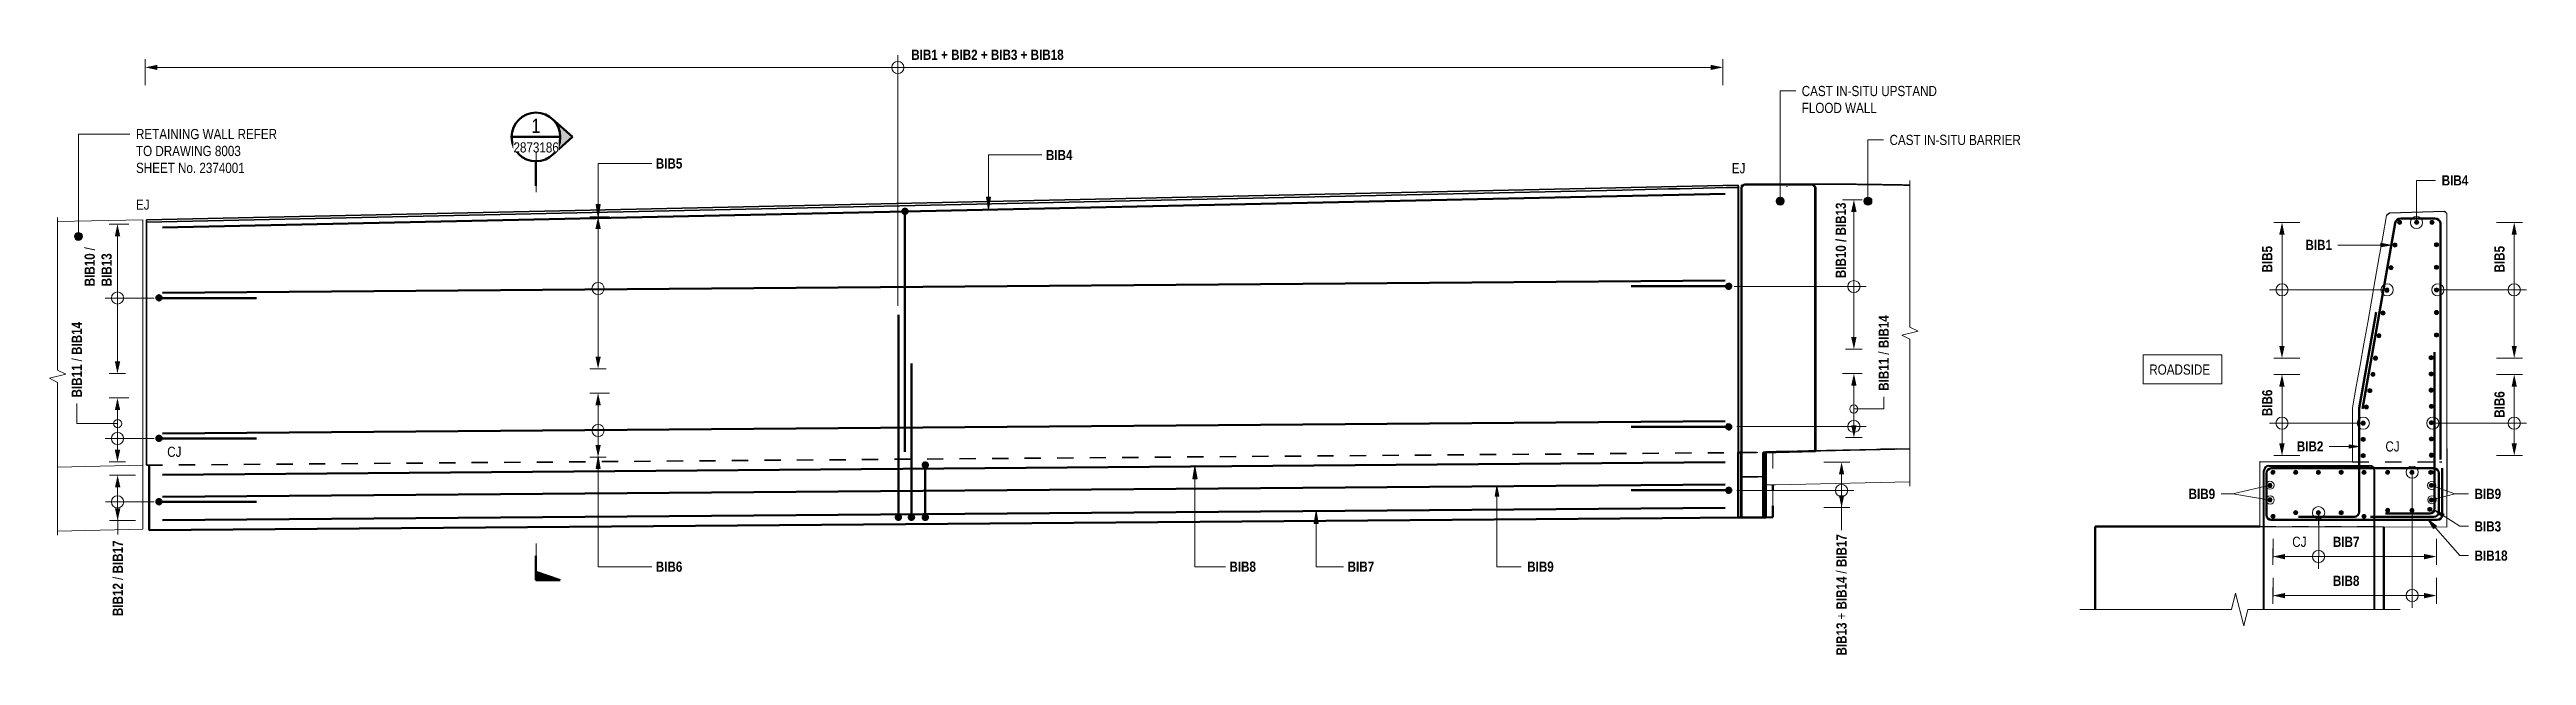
# Model space of a CAD drawing. Header units: metres. Extents: x 0 to 92, y 3 to 548.
# Drawn here: x 37.84 to 53.07, y 20.54 to 24.27 of the extents above.
import ezdxf

# ---------------------------------------------------------------- set-up
doc = ezdxf.new("R2010")
doc.units = ezdxf.units.M
for name, pattern in [('Dash - Tight', [0.0045, 0.003, -0.0015]), ('Dot_Section Line', [0.02, 0, -0.02]), ('JacobsDash', [0.0045, 0.003, -0.0015])]:
    doc.linetypes.add(name, pattern=pattern)
for name, color, linetype, lineweight in [('A-ANNO-NOTE', 7, 'Continuous', 9), ('A-DETL', 7, 'Continuous', 13), ('A-DETL-GENF', 7, 'Continuous', 9), ('A-FLOR', 7, 'Continuous', 50), ('A-FLOR-HDLN', 7, 'JacobsDash', 18), ('A-WALL', 7, 'Continuous', 50), ('G-ANNO-TEXT', 7, 'Continuous', 9), ('S-BEAM', 7, 'Continuous', 50), ('S-BEAM-HDLN', 7, 'JacobsDash', 18)]:
    doc.layers.add(name, color=color, linetype=linetype, lineweight=lineweight)
doc.layers.add('G-ANNO-SYMB', color=7, linetype='Continuous', lineweight=35, true_color=0x0080ff)
doc.styles.add('Arial Narrow_4', font='ARIALN.TTF', dxfattribs={"height": 0.0875})
doc.styles.add('Arial Narrow_5', font='ARIALN.TTF', dxfattribs={"height": 0.0625})
doc.styles.add('Arial Narrow_B_1', font='ARIALNB.TTF', dxfattribs={"height": 0.0625})

msp = doc.modelspace()

# ---------------------------------------------------------------- texts
at = {"layer": 'G-ANNO-TEXT', "insert": (38.229, 20.779), "char_height": 0.0625, "attachment_point": 1, "rotation": 90, "style": 'Arial Narrow_B_1', "bg_fill": 3, "box_fill_scale": 1, "bg_fill_color": 256, "bg_fill_true_color": 13158600, "bg_fill_transparency": 0}
msp.add_mtext('BIB12 ', dxfattribs=at)
at = {"layer": 'G-ANNO-TEXT', "insert": (48.827, 20.536), "char_height": 0.0625, "attachment_point": 1, "rotation": 90, "style": 'Arial Narrow_B_1', "bg_fill": 3, "box_fill_scale": 1, "bg_fill_color": 256, "bg_fill_transparency": 0}
msp.add_mtext('BIB13 ', dxfattribs=at)

# ---------------------------------------------------------------- blocks, each defined once
blk = doc.blocks.new('North_Wall - North_Wall-6845343-DRG-2873186 - BARRIER REINFORCEMENT ELEVATION _NE corner_')
at = {"layer": 'A-WALL', "color": 252, "true_color": 0x888888}
for p, q in [((-1136.018, 23.433), (-1136.033, 23.418)), ((-1136.033, 23.418), (-1136.033, 21.386)), ((-1135.596, 23.434), (-1136.018, 23.433)), ((-1136.013, 23.434), (-1136.018, 23.433)), ((-1135.74, 23.434), (-1136.013, 23.434)), ((-1135.581, 23.419), (-1135.596, 23.434)), ((-1135.596, 23.434), (-1135.594, 23.434)), ((-1135.581, 21.793), (-1135.581, 23.419)), ((-1135.579, 23.419), (-1135.581, 23.419)), ((-1135.901, 21.786), (-1135.581, 21.793)), ((-1135.901, 21.386), (-1135.901, 21.786)), ((-1135.896, 21.386), (-1135.896, 21.786)), ((-1135.579, 21.793), (-1135.581, 21.793)), ((-1136.033, 21.386), (-1135.901, 21.386)), ((-1135.896, 21.386), (-1135.901, 21.386))]:
    blk.add_line(p, q, dxfattribs=at)
at = {"layer": 'A-WALL', "color": 252, "true_color": 0x888888, "flags": 128}
for points in [[(-1135.594, 23.434), (-1135.667, 23.434), (-1135.74, 23.434)], [(-1135.594, 23.434), (-1135.587, 23.427), (-1135.579, 23.419)], [(-1135.579, 21.793), (-1135.579, 22.606), (-1135.579, 23.419)]]:
    blk.add_lwpolyline(points, dxfattribs=at)
blk = doc.blocks.new('T2DExtentArrowReinf2 - Extent-8055543-DRG-2873186 - BARRIER REINFORCEMENT ELEVATION _NE corner_')
at = {"layer": 'A-DETL-GENF'}
for p, q in [((-1142.994, 22.151), (-1143.064, 22.151)), ((-1143.064, 21.832), (-1143.064, 22.076)), ((-1143.074, 21.757), (-1143.014, 21.757))]:
    blk.add_line(p, q, dxfattribs=at)
blk = doc.blocks.new('T2DExtentArrowReinf2 - Extent-8055571-DRG-2873186 - BARRIER REINFORCEMENT ELEVATION _NE corner_')
at = {"layer": 'A-DETL-GENF'}
for p, q in [((-1145.848, 24.165), (-1145.848, 24.045)), ((-1145.773, 24.155), (-1136.223, 24.155)), ((-1141.221, 24.155), (-1141.221, 22.688)), ((-1136.148, 24.045), (-1136.148, 24.155))]:
    blk.add_line(p, q, dxfattribs=at)
blk = doc.blocks.new('BreakLine - BreakLine-8037886-DRG-2873186 - BARRIER REINFORCEMENT ELEVATION _NE corner_')
at = {"layer": 'A-DETL-GENF', "lineweight": 13}
for p, q in [((-1134.998, 23.434), (-1134.998, 22.557)), ((-1134.998, 22.482), (-1134.998, 21.604))]:
    blk.add_line(p, q, dxfattribs=at)
blk = doc.blocks.new('T2DExtentArrowReinf2 - Extent-8055553-DRG-2873186 - BARRIER REINFORCEMENT ELEVATION _NE corner_')
at = {"layer": 'A-DETL-GENF'}
for p, q in [((-1145.908, 21.646), (-1146.018, 21.646)), ((-1146.018, 21.441), (-1146.018, 21.571)), ((-1146.018, 21.482), (-1145.793, 21.482)), ((-1146.028, 21.366), (-1145.908, 21.366))]:
    blk.add_line(p, q, dxfattribs=at)
blk = doc.blocks.new('T2DExtentArrowReinf2 - Extent-8055565-DRG-2873186 - BARRIER REINFORCEMENT ELEVATION _NE corner_')
at = {"layer": 'A-DETL-GENF'}
for p, q in [((-1135.528, 21.726), (-1135.418, 21.726)), ((-1135.418, 21.521), (-1135.418, 21.651)), ((-1135.418, 21.552), (-1136.063, 21.552)), ((-1135.408, 21.446), (-1135.528, 21.446))]:
    blk.add_line(p, q, dxfattribs=at)
blk = doc.blocks.new('T2DExtentArrowReinf2 - Extent-8055577-DRG-2873186 - BARRIER REINFORCEMENT ELEVATION _NE corner_')
at = {"layer": 'A-DETL-GENF'}
for p, q in [((-1142.994, 23.236), (-1143.064, 23.236)), ((-1143.064, 22.376), (-1143.064, 23.161)), ((-1143.074, 22.301), (-1143.014, 22.301))]:
    blk.add_line(p, q, dxfattribs=at)
blk = doc.blocks.new('T2DExtentArrowReinf2 - Extent-8055557-DRG-2873186 - BARRIER REINFORCEMENT ELEVATION _NE corner_')
at = {"layer": 'A-DETL-GENF'}
for p, q in [((-1145.949, 22.121), (-1146.019, 22.121)), ((-1146.019, 21.802), (-1146.019, 22.046)), ((-1146.019, 21.872), (-1145.794, 21.872)), ((-1146.029, 21.727), (-1145.969, 21.727))]:
    blk.add_line(p, q, dxfattribs=at)
blk = doc.blocks.new('T2DExtentArrowReinf2 - Extent-8055556-DRG-2873186 - BARRIER REINFORCEMENT ELEVATION _NE corner_')
at = {"layer": 'A-DETL-GENF'}
for p, q in [((-1145.949, 23.191), (-1146.019, 23.191)), ((-1146.019, 22.346), (-1146.019, 23.116)), ((-1146.019, 22.736), (-1145.793, 22.736)), ((-1146.029, 22.271), (-1145.969, 22.271))]:
    blk.add_line(p, q, dxfattribs=at)
blk = doc.blocks.new('T2DExtentArrowReinf2 - Extent-8055569-DRG-2873186 - BARRIER REINFORCEMENT ELEVATION _NE corner_')
at = {"layer": 'A-DETL-GENF'}
for p, q in [((-1135.413, 22.271), (-1135.343, 22.271)), ((-1135.343, 21.952), (-1135.343, 22.196)), ((-1135.358, 21.946), (-1136.063, 21.946)), ((-1135.333, 21.877), (-1135.393, 21.877))]:
    blk.add_line(p, q, dxfattribs=at)
blk = doc.blocks.new('T2DExtentArrowReinf2 - Extent-8055568-DRG-2873186 - BARRIER REINFORCEMENT ELEVATION _NE corner_')
at = {"layer": 'A-DETL-GENF'}
for p, q in [((-1135.413, 23.341), (-1135.343, 23.341)), ((-1135.343, 22.496), (-1135.343, 23.266)), ((-1135.343, 22.806), (-1136.078, 22.806)), ((-1135.333, 22.421), (-1135.393, 22.421))]:
    blk.add_line(p, q, dxfattribs=at)
blk = doc.blocks.new('BreakLine - BreakLine-8055961-DRG-2873186 - BARRIER REINFORCEMENT ELEVATION _NE corner_')
at = {"layer": 'A-DETL-GENF', "lineweight": 13}
for p, q in [((-1146.387, 22.292), (-1146.387, 23.206)), ((-1146.387, 21.302), (-1146.387, 22.217))]:
    blk.add_line(p, q, dxfattribs=at)
blk = doc.blocks.new('Repeating Detail - N32-7932625-DRG-2873186 - BARRIER REINFORCEMENT ELEVATION _NE corner_')
at = {"layer": 'A-DETL-GENF'}
blk.add_hatch(color=256, dxfattribs=at).paths.add_polyline_path([(-1141.176, 23.253), (-1141.172, 23.253), (-1141.168, 23.255), (-1141.165, 23.258), (-1141.163, 23.262), (-1141.161, 23.266), (-1141.161, 23.27), (-1141.162, 23.274), (-1141.164, 23.278), (-1141.167, 23.281), (-1141.17, 23.283), (-1141.174, 23.284), (-1141.178, 23.285), (-1141.182, 23.284), (-1141.186, 23.282), (-1141.189, 23.279), (-1141.192, 23.276), (-1141.193, 23.272), (-1141.193, 23.268), (-1141.192, 23.263), (-1141.19, 23.26), (-1141.188, 23.257), (-1141.184, 23.254), (-1141.18, 23.253)])
at = {"layer": 'A-DETL-GENF', "lineweight": 50}
for start, end in [(78.8732, 258.8732), (258.8732, 78.8732)]:
    blk.add_arc((-1141.177, 23.269), 0.016, start, end, dxfattribs=at)
blk = doc.blocks.new('03_SFR_ACS_Abutment_BR08_Retaining wall CS - ABUTMENT EAST_BR8_1-7988247-DRG-2873186 - SECTION 1')
at = {"layer": 'S-BEAM', "lineweight": 9, "true_color": 0xe1e1e1}
blk.add_hatch(color=254, dxfattribs=at).paths.add_polyline_path([(-545.017, 21.328), (-545.017, 21.329), (-546.029, 21.329), (-546.029, 21.328), (-545.047, 21.328)])
at = {"layer": 'A-DETL', "color": 7, "lineweight": 9, "true_color": 0xffffff}
blk.add_line((-544.254, 21.328), (-546.029, 21.328), dxfattribs=at)
at = {"layer": 'S-BEAM', "color": 252, "true_color": 0x888888}
for p, q in [((-546.029, 21.329), (-545.017, 21.329)), ((-546.029, 21.329), (-546.029, 21.328)), ((-546.029, 21.328), (-546.029, 20.819)), ((-544.254, 20.819), (-544.254, 21.328))]:
    blk.add_line(p, q, dxfattribs=at)
blk = doc.blocks.new('B_Det_Reinf_Bar Section_2D - Reo Dot_Scale 25_Section-1703103-DRG-2873186 - SECTION 1')
at = {"layer": 'A-DETL-GENF'}
blk.add_hatch(color=256, dxfattribs=at).paths.add_polyline_path([(-543.958, 23.189), (-543.954, 23.189), (-543.951, 23.19), (-543.949, 23.192), (-543.947, 23.195), (-543.946, 23.198), (-543.945, 23.201), (-543.946, 23.204), (-543.947, 23.207), (-543.949, 23.21), (-543.951, 23.212), (-543.954, 23.213), (-543.958, 23.214), (-543.961, 23.213), (-543.964, 23.212), (-543.967, 23.21), (-543.969, 23.207), (-543.97, 23.204), (-543.97, 23.201), (-543.97, 23.198), (-543.969, 23.195), (-543.967, 23.192), (-543.964, 23.19), (-543.961, 23.189)])
for start, end in [(360, 180), (180, 360)]:
    blk.add_arc((-543.958, 23.201), 0.0125, start, end, dxfattribs=at)
blk = doc.blocks.new('B_Det_Reinf_Bar Section_2D - Reo Dot_Scale 25_Section-V2-DRG-2873186 - SECTION 1')
at = {"layer": 'A-DETL-GENF'}
blk.add_hatch(color=256, dxfattribs=at).paths.add_polyline_path([(-544.341, 22.154), (-544.337, 22.154), (-544.334, 22.155), (-544.332, 22.157), (-544.33, 22.16), (-544.328, 22.163), (-544.328, 22.166), (-544.328, 22.169), (-544.33, 22.172), (-544.332, 22.175), (-544.334, 22.177), (-544.337, 22.178), (-544.341, 22.179), (-544.344, 22.178), (-544.347, 22.177), (-544.349, 22.175), (-544.351, 22.172), (-544.353, 22.169), (-544.353, 22.166), (-544.353, 22.163), (-544.351, 22.16), (-544.349, 22.157), (-544.347, 22.155), (-544.344, 22.154)])
for start, end in [(360, 180), (180, 360)]:
    blk.add_arc((-544.341, 22.166), 0.0125, start, end, dxfattribs=at)
blk = doc.blocks.new('B_Det_Reinf_Bar Section_2D - Reo Dot_Scale 25_Section-V3-DRG-2873186 - SECTION 1')
at = {"layer": 'A-DETL-GENF'}
blk.add_hatch(color=256, dxfattribs=at).paths.add_polyline_path([(-544.306, 22.354), (-544.303, 22.354), (-544.3, 22.355), (-544.298, 22.357), (-544.296, 22.36), (-544.294, 22.363), (-544.294, 22.367), (-544.294, 22.369), (-544.296, 22.372), (-544.298, 22.375), (-544.3, 22.377), (-544.303, 22.378), (-544.306, 22.379), (-544.31, 22.378), (-544.313, 22.377), (-544.315, 22.375), (-544.317, 22.372), (-544.319, 22.369), (-544.319, 22.366), (-544.319, 22.363), (-544.317, 22.36), (-544.315, 22.357), (-544.313, 22.355), (-544.31, 22.354)])
for start, end in [(360, 180), (180, 360)]:
    blk.add_arc((-544.306, 22.366), 0.0125, start, end, dxfattribs=at)
blk = doc.blocks.new('B_Det_Reinf_Bar Section_2D - Reo Dot_Scale 25_Section-V4-DRG-2873186 - SECTION 1')
at = {"layer": 'A-DETL-GENF'}
blk.add_hatch(color=256, dxfattribs=at).paths.add_polyline_path([(-544.322, 22.254), (-544.318, 22.254), (-544.315, 22.255), (-544.313, 22.257), (-544.311, 22.26), (-544.309, 22.263), (-544.309, 22.266), (-544.309, 22.269), (-544.311, 22.272), (-544.313, 22.275), (-544.315, 22.277), (-544.318, 22.278), (-544.322, 22.279), (-544.325, 22.278), (-544.328, 22.277), (-544.33, 22.275), (-544.332, 22.272), (-544.334, 22.269), (-544.334, 22.266), (-544.334, 22.263), (-544.332, 22.26), (-544.33, 22.257), (-544.328, 22.255), (-544.325, 22.254)])
for start, end in [(360, 180), (180, 360)]:
    blk.add_arc((-544.322, 22.266), 0.0125, start, end, dxfattribs=at)
blk = doc.blocks.new('T2DExtentArrowReinf2 - Extent-9384231-DRG-2873186 - SECTION 1')
at = {"layer": 'A-DETL-GENF'}
for p, q in [((-544.655, 21.145), (-544.655, 21.415)), ((-544.936, 21.135), (-544.936, 21.255)), ((-543.931, 21.255), (-543.931, 21.145)), ((-544.861, 21.145), (-544.006, 21.145))]:
    blk.add_line(p, q, dxfattribs=at)
blk = doc.blocks.new('T2DExtentArrowReinf2 - Extent-8056051-DRG-2873186 - SECTION 1')
at = {"layer": 'A-DETL-GENF'}
for p, q in [((-544.08, 20.905), (-544.08, 21.664)), ((-544.936, 20.895), (-544.936, 21.015)), ((-544.861, 20.905), (-544.006, 20.905)), ((-543.931, 21.015), (-543.931, 20.905))]:
    blk.add_line(p, q, dxfattribs=at)
blk = doc.blocks.new('T2DExtentArrowReinf2 - Extent-8792672-DRG-2873186 - SECTION 1')
at = {"layer": 'A-DETL-GENF'}
for p, q in [((-544.891, 23.201), (-544.771, 23.201)), ((-544.881, 23.126), (-544.881, 22.441)), ((-544.881, 22.786), (-544.235, 22.786)), ((-544.771, 22.366), (-544.881, 22.366))]:
    blk.add_line(p, q, dxfattribs=at)
blk = doc.blocks.new('T2DExtentArrowReinf2 - Extent-8792661-DRG-2873186 - SECTION 1')
at = {"layer": 'A-DETL-GENF'}
for p, q in [((-544.891, 22.266), (-544.771, 22.266)), ((-544.881, 22.191), (-544.881, 21.841)), ((-544.881, 21.966), (-544.381, 21.966)), ((-544.771, 21.766), (-544.881, 21.766))]:
    blk.add_line(p, q, dxfattribs=at)
blk = doc.blocks.new('T2DExtentArrowReinf2 - Extent-9384672-DRG-2873186 - SECTION 1')
at = {"layer": 'A-DETL-GENF'}
for p, q in [((-543.443, 23.201), (-543.563, 23.201)), ((-543.453, 23.126), (-543.453, 22.441)), ((-543.453, 22.786), (-543.923, 22.786)), ((-543.563, 22.366), (-543.453, 22.366))]:
    blk.add_line(p, q, dxfattribs=at)
blk = doc.blocks.new('T2DExtentArrowReinf2 - Extent-8792663-DRG-2873186 - SECTION 1')
at = {"layer": 'A-DETL-GENF'}
for p, q in [((-543.443, 22.266), (-543.563, 22.266)), ((-543.453, 22.191), (-543.453, 21.841)), ((-543.453, 21.966), (-543.95, 21.966)), ((-543.563, 21.766), (-543.453, 21.766))]:
    blk.add_line(p, q, dxfattribs=at)
blk = doc.blocks.new('CS_DET_BreakLine_ViewScale - CS_Std BreakLine-8056199-DRG-2873186 - SECTION 1')
at = {"layer": 'A-DETL-GENF'}
for p, q in [((-545.166, 20.919), (-545.191, 20.819)), ((-545.116, 20.719), (-545.166, 20.919)), ((-545.191, 20.819), (-546.125, 20.819)), ((-545.091, 20.819), (-545.116, 20.719)), ((-544.154, 20.819), (-545.091, 20.819))]:
    blk.add_line(p, q, dxfattribs=at)
blk = doc.blocks.new('Section - sectionTail-4870194-DRG-2873186 - BARRIER REINFORCEMENT ELEVATION _NE corner_')
at = {"layer": 'G-ANNO-SYMB', "lineweight": 9}
blk.add_hatch(color=7, dxfattribs=at).paths.add_polyline_path([(-1143.296, 21), (-1143.446, 21.05), (-1143.446, 21)])
at = {"layer": 'G-ANNO-SYMB', "color": 7, "lineweight": 50}
for p, q in [((-1143.446, 21), (-1143.446, 21.15)), ((-1143.446, 21), (-1143.446, 21.05)), ((-1143.446, 21.05), (-1143.296, 21)), ((-1143.296, 21), (-1143.446, 21))]:
    blk.add_line(p, q, dxfattribs=at)
blk = doc.blocks.new('Section - SectionHead-4898858-DRG-2873186 - BARRIER REINFORCEMENT ELEVATION _NE corner_')
at = {"layer": 'G-ANNO-SYMB', "lineweight": 9}
h = blk.add_hatch(color=7, dxfattribs=at)
edge = h.paths.add_edge_path()
edge.add_line((-1143.221, 23.727), (-1143.346, 23.615))
edge.add_arc((-1143.446, 23.727), 0.15, 311.8277, 408.1723)
edge.add_line((-1143.346, 23.839), (-1143.221, 23.727))
at = {"layer": 'G-ANNO-SYMB', "color": 7, "lineweight": 50}
for p, q in [((-1143.221, 23.727), (-1143.346, 23.839)), ((-1143.346, 23.615), (-1143.221, 23.727)), ((-1143.446, 23.577), (-1143.446, 23.427))]:
    blk.add_line(p, q, dxfattribs=at)
for start, end in [(90, 270), (270, 90)]:
    blk.add_arc((-1143.446, 23.727), 0.15, start, end, dxfattribs=at)

# ---------------------------------------------------------------- hatches: boundary and pattern name
at = {"layer": 'A-ANNO-NOTE'}
for points in [[(38.504, 24.139), (38.504, 24.171), (38.429, 24.155)], [(48.054, 24.139), (48.129, 24.155), (48.054, 24.171)], [(48.951, 23.266), (48.935, 23.341), (48.918, 23.266)], [(38.275, 23.116), (38.258, 23.191), (38.242, 23.116)], [(41.23, 23.161), (41.213, 23.236), (41.197, 23.161)], [(51.583, 23.126), (51.567, 23.201), (51.55, 23.126)], [(52.979, 23.126), (53.011, 23.126), (52.995, 23.201)], [(48.935, 22.421), (48.951, 22.496), (48.918, 22.496)], [(51.567, 22.366), (51.583, 22.441), (51.55, 22.441)], [(52.995, 22.366), (53.011, 22.441), (52.979, 22.441)], [(38.258, 22.271), (38.275, 22.346), (38.242, 22.346)], [(41.213, 22.301), (41.23, 22.376), (41.197, 22.376)], [(48.951, 22.196), (48.935, 22.271), (48.918, 22.196)], [(51.583, 22.191), (51.567, 22.266), (51.55, 22.191)], [(52.979, 22.191), (53.011, 22.191), (52.995, 22.266)], [(38.275, 22.046), (38.258, 22.121), (38.242, 22.046)], [(41.23, 22.076), (41.213, 22.151), (41.197, 22.076)], [(48.935, 21.877), (48.951, 21.952), (48.918, 21.952)], [(38.258, 21.727), (38.275, 21.802), (38.242, 21.802)], [(41.213, 21.757), (41.23, 21.832), (41.197, 21.832)], [(51.567, 21.766), (51.583, 21.841), (51.55, 21.841)], [(52.995, 21.766), (53.011, 21.841), (52.979, 21.841)], [(38.276, 21.571), (38.259, 21.646), (38.243, 21.571)], [(48.875, 21.651), (48.859, 21.726), (48.843, 21.651)], [(48.859, 21.446), (48.875, 21.521), (48.843, 21.521)], [(38.259, 21.366), (38.276, 21.441), (38.243, 21.441)], [(51.586, 21.128), (51.586, 21.161), (51.511, 21.145)], [(52.441, 21.128), (52.516, 21.145), (52.441, 21.161)], [(51.586, 20.888), (51.586, 20.921), (51.511, 20.905)], [(52.441, 20.888), (52.516, 20.905), (52.441, 20.921)]]:
    msp.add_hatch(color=256, dxfattribs=at).paths.add_polyline_path(points)
at = {"layer": 'G-ANNO-TEXT'}
for points in [[(41.214, 23.236), (41.227, 23.311), (41.202, 23.311)], [(43.614, 23.281), (43.626, 23.356), (43.601, 23.356)], [(52.238, 23.062), (52.175, 23.073), (52.175, 23.051)], [(52.042, 21.822), (51.98, 21.833), (51.98, 21.811)], [(41.214, 21.761), (41.202, 21.686), (41.227, 21.686)], [(44.883, 21.699), (44.87, 21.624), (44.896, 21.624)], [(46.74, 21.578), (46.729, 21.516), (46.751, 21.516)], [(45.628, 21.424), (45.616, 21.349), (45.641, 21.349)], [(52.466, 21.372), (52.499, 21.318), (52.516, 21.332)], [(52.506, 21.431), (52.553, 21.387), (52.565, 21.406)]]:
    msp.add_hatch(color=256, dxfattribs=at).paths.add_polyline_path(points)
h = msp.add_hatch(color=256, dxfattribs=at)
edge = h.paths.add_edge_path()
edge.add_arc((48.481, 23.332), 0.025, 0, 360)
h = msp.add_hatch(color=256, dxfattribs=at)
edge = h.paths.add_edge_path()
edge.add_arc((49.021, 23.332), 0.025, 0, 360)
h = msp.add_hatch(color=256, dxfattribs=at)
edge = h.paths.add_edge_path()
edge.add_arc((38.018, 23.115), 0.025, 0, 360)

# ---------------------------------------------------------------- linework, layer by layer
at = {"layer": 'A-ANNO-NOTE'}
for p, q in [((43.056, 24.155), (43.056, 24.23)), ((38.429, 24.205), (38.429, 24.105)), ((38.504, 24.155), (38.529, 24.155)), ((48.054, 24.155), (48.029, 24.155)), ((48.129, 24.105), (48.129, 24.205)), ((48.885, 23.341), (48.985, 23.341)), ((38.308, 23.191), (38.208, 23.191)), ((41.263, 23.236), (41.163, 23.236)), ((41.213, 23.161), (41.213, 23.136)), ((48.935, 23.266), (48.935, 23.241)), ((51.517, 23.201), (51.617, 23.201)), ((53.045, 23.201), (52.945, 23.201)), ((38.258, 23.116), (38.258, 23.091)), ((51.567, 23.126), (51.567, 23.101)), ((52.995, 23.126), (52.995, 23.101)), ((38.258, 22.736), (38.183, 22.736)), ((48.935, 22.806), (49.01, 22.806)), ((51.566, 22.786), (51.491, 22.786)), ((52.213, 22.786), (52.138, 22.786)), ((52.525, 22.786), (52.6, 22.786)), ((52.995, 22.786), (53.07, 22.786)), ((41.213, 22.376), (41.213, 22.401)), ((48.985, 22.421), (48.885, 22.421)), ((48.935, 22.496), (48.935, 22.521)), ((51.567, 22.441), (51.567, 22.466)), ((52.995, 22.441), (52.995, 22.466)), ((38.208, 22.271), (38.308, 22.271)), ((38.258, 22.346), (38.258, 22.371)), ((41.163, 22.301), (41.263, 22.301)), ((48.885, 22.271), (48.985, 22.271)), ((51.617, 22.366), (51.517, 22.366)), ((51.517, 22.266), (51.617, 22.266)), ((52.945, 22.366), (53.045, 22.366)), ((53.045, 22.266), (52.945, 22.266)), ((38.308, 22.121), (38.208, 22.121)), ((41.263, 22.151), (41.163, 22.151)), ((48.935, 22.196), (48.935, 22.171)), ((51.567, 22.191), (51.567, 22.166)), ((52.995, 22.191), (52.995, 22.166)), ((38.258, 22.046), (38.258, 22.021)), ((41.213, 22.076), (41.213, 22.051)), ((48.935, 21.952), (48.935, 21.977)), ((48.935, 21.946), (49.01, 21.946)), ((51.566, 21.966), (51.491, 21.966)), ((52.066, 21.966), (51.991, 21.966)), ((52.497, 21.966), (52.569, 21.966)), ((52.995, 21.966), (53.07, 21.966)), ((38.258, 21.872), (38.183, 21.872)), ((38.258, 21.802), (38.258, 21.827)), ((41.213, 21.832), (41.213, 21.857)), ((48.985, 21.877), (48.885, 21.877)), ((51.567, 21.841), (51.567, 21.866)), ((52.995, 21.841), (52.995, 21.866)), ((38.208, 21.727), (38.308, 21.727)), ((38.309, 21.646), (38.209, 21.646)), ((41.163, 21.757), (41.263, 21.757)), ((48.809, 21.726), (48.909, 21.726)), ((48.859, 21.651), (48.859, 21.626)), ((51.617, 21.766), (51.517, 21.766)), ((52.367, 21.664), (52.367, 21.589)), ((52.945, 21.766), (53.045, 21.766)), ((38.259, 21.482), (38.184, 21.482)), ((38.259, 21.571), (38.259, 21.546)), ((48.859, 21.552), (48.934, 21.552)), ((48.859, 21.521), (48.859, 21.546)), ((38.209, 21.366), (38.309, 21.366)), ((38.259, 21.441), (38.259, 21.466)), ((48.909, 21.446), (48.809, 21.446)), ((51.792, 21.415), (51.792, 21.34)), ((51.511, 21.095), (51.511, 21.195)), ((52.516, 21.195), (52.516, 21.095)), ((51.586, 21.145), (51.611, 21.145)), ((51.792, 21.145), (51.792, 21.07)), ((52.441, 21.145), (52.416, 21.145)), ((51.511, 20.855), (51.511, 20.955)), ((51.586, 20.905), (51.611, 20.905)), ((52.367, 20.905), (52.367, 20.83)), ((52.441, 20.905), (52.416, 20.905)), ((52.516, 20.955), (52.516, 20.855))]:
    msp.add_line(p, q, dxfattribs=at)
at = {"layer": 'A-ANNO-NOTE', "lineweight": 13}
for p, q in [((49.279, 23.434), (49.279, 23.459)), ((37.89, 23.206), (37.89, 23.231)), ((49.279, 22.557), (49.329, 22.532)), ((49.329, 22.532), (49.229, 22.507)), ((49.279, 22.482), (49.229, 22.507)), ((37.84, 22.242), (37.94, 22.267)), ((37.89, 22.217), (37.84, 22.242)), ((37.89, 22.292), (37.94, 22.267)), ((49.279, 21.604), (49.279, 21.579)), ((37.89, 21.302), (37.89, 21.277))]:
    msp.add_line(p, q, dxfattribs=at)
at = {"layer": 'A-ANNO-NOTE'}
for centre in [(43.056, 24.155), (43.056, 24.155), (38.258, 22.736), (38.258, 22.736), (41.213, 22.795), (48.935, 22.806), (48.935, 22.806), (51.567, 22.786), (51.567, 22.786), (52.213, 22.786), (52.525, 22.786), (52.995, 22.786), (52.995, 22.786), (41.213, 21.921), (48.935, 21.946), (48.935, 21.946), (51.567, 21.966), (51.567, 21.966), (52.067, 21.966), (52.494, 21.966), (52.995, 21.966), (52.995, 21.966), (38.258, 21.872), (38.258, 21.872), (52.367, 21.664), (38.259, 21.482), (38.259, 21.482), (48.859, 21.552), (48.859, 21.552), (51.792, 21.415), (51.792, 21.145), (51.792, 21.145), (52.367, 20.905), (52.367, 20.905)]:
    msp.add_circle(centre, 0.0375, dxfattribs=at)
at = {"layer": 'A-DETL', "lineweight": 50}
for p, q in [((48.144, 23.378), (38.534, 23.17)), ((43.1, 23.253), (43.1, 21.789)), ((52.262, 23.197), (52.061, 22.055)), ((52.298, 23.226), (52.507, 23.226)), ((52.542, 21.742), (52.542, 23.197)), ((38.529, 22.736), (39.113, 22.736)), ((38.534, 22.768), (48.144, 22.844)), ((48.149, 22.808), (47.565, 22.808)), ((43.06, 22.632), (43.06, 21.402)), ((52.145, 22.649), (52.042, 22.058)), ((52.505, 21.44), (52.505, 22.402)), ((43.14, 22.332), (43.14, 21.402)), ((38.534, 21.903), (48.144, 21.979)), ((48.149, 21.943), (47.565, 21.943)), ((52.042, 22.058), (52.042, 21.42)), ((38.529, 21.872), (39.113, 21.872)), ((48.144, 21.725), (38.534, 21.648)), ((43.225, 21.693), (43.225, 21.392)), ((51.471, 21.4), (51.471, 21.658)), ((51.501, 21.688), (52.501, 21.688)), ((52.531, 21.658), (52.531, 21.42)), ((52.552, 21.688), (52.552, 21.4)), ((38.529, 21.482), (39.113, 21.482)), ((38.534, 21.513), (48.144, 21.589)), ((48.149, 21.553), (47.565, 21.553)), ((38.534, 21.368), (48.144, 21.444)), ((52.522, 21.37), (51.501, 21.37)), ((51.669, 21.39), (52.012, 21.39)), ((52.501, 21.39), (52.111, 21.39)), ((52.475, 21.41), (52.204, 21.41))]:
    msp.add_line(p, q, dxfattribs=at)
at = {"layer": 'A-DETL', "color": 8, "true_color": 0x808080}
for p, q in [((38.414, 23.218), (37.89, 23.206)), ((38.414, 23.218), (38.414, 21.313)), ((38.414, 21.708), (37.89, 21.696)), ((38.414, 21.313), (37.89, 21.302))]:
    msp.add_line(p, q, dxfattribs=at)
at = {"layer": 'A-DETL', "linetype": 'Dash - Tight', "lineweight": 35}
msp.add_line((38.436, 21.707), (48.393, 21.786), dxfattribs=at)
at = {"layer": 'A-DETL', "color": 7, "lineweight": 9, "true_color": 0xffffff}
for p, q in [((52.003, 21.727), (51.431, 21.728)), ((52.049, 21.727), (52.036, 21.727)), ((52.549, 21.726), (52.536, 21.726)), ((52.581, 21.726), (52.578, 21.726))]:
    msp.add_line(p, q, dxfattribs=at)
at = {"layer": 'A-DETL'}
msp.add_line((52.001, 21.727), (51.431, 21.728), dxfattribs=at)
at = {"layer": 'A-DETL', "color": 8, "lineweight": 40, "true_color": 0x808080}
for p, q in [((51.456, 20.819), (51.456, 21.673)), ((51.486, 21.703), (52.106, 21.703)), ((52.136, 20.819), (52.136, 21.673))]:
    msp.add_line(p, q, dxfattribs=at)
at = {"layer": 'A-DETL', "linetype": 'JacobsDash', "lineweight": 25}
for p, q in [((52.001, 21.727), (52.578, 21.727)), ((51.43, 21.33), (52.194, 21.33))]:
    msp.add_line(p, q, dxfattribs=at)
at = {"layer": 'A-DETL', "color": 8, "lineweight": 50, "true_color": 0x808080}
msp.add_line((51.43, 21.33), (50.419, 21.33), dxfattribs=at)
at = {"layer": 'A-DETL', "lineweight": 50}
for centre, radius, start, end in [((52.298, 23.19), 0.036, 90, 169.3427), ((52.507, 23.19), 0.036, 10.6573, 90), ((51.501, 21.658), 0.03, 90, 180), ((52.501, 21.658), 0.03, 0, 90), ((51.501, 21.4), 0.03, 180, 270), ((52.012, 21.42), 0.03, 270, 360), ((52.475, 21.44), 0.03, 270, 0), ((52.501, 21.42), 0.03, 270, 0), ((52.522, 21.4), 0.03, 270, 0)]:
    msp.add_arc(centre, radius, start, end, dxfattribs=at)
at = {"layer": 'A-DETL', "color": 8, "lineweight": 40, "true_color": 0x808080}
for centre, start, end in [((51.486, 21.673), 90, 180), ((52.106, 21.673), 0, 90)]:
    msp.add_arc(centre, 0.03, start, end, dxfattribs=at)
at = {"layer": 'A-DETL-GENF'}
for p, q in [((43.1, 23.269), (43.12, 23.265)), ((38.513, 22.736), (38.533, 22.733)), ((48.165, 22.808), (48.145, 22.804)), ((48.165, 21.943), (48.145, 21.939)), ((38.513, 21.872), (38.533, 21.868)), ((43.225, 21.709), (43.245, 21.713)), ((38.513, 21.482), (38.533, 21.478)), ((48.165, 21.553), (48.145, 21.549)), ((43.06, 21.387), (43.08, 21.39)), ((43.14, 21.387), (43.16, 21.39)), ((43.225, 21.387), (43.245, 21.39))]:
    msp.add_line(p, q, dxfattribs=at)
at = {"layer": 'A-FLOR', "lineweight": 35}
for p, q in [((48.224, 23.43), (38.436, 23.217)), ((47.509, 23.4), (38.436, 23.203)), ((48.224, 23.43), (48.224, 23.417)), ((48.224, 21.785), (48.224, 23.417)), ((48.225, 23.404), (48.225, 23.42)), ((48.244, 23.43), (48.257, 23.431)), ((48.244, 23.416), (48.244, 23.43)), ((48.244, 23.416), (48.244, 21.635)), ((48.409, 23.434), (48.523, 23.436)), ((38.436, 23.203), (38.436, 23.217)), ((48.393, 21.638), (48.393, 21.786)), ((48.393, 21.638), (48.393, 21.786)), ((48.766, 21.797), (49.279, 21.808)), ((38.436, 21.707), (38.436, 21.707)), ((48.244, 21.635), (48.244, 21.635)), ((48.244, 21.635), (48.244, 21.635)), ((48.381, 21.638), (48.393, 21.638)), ((48.393, 21.638), (48.381, 21.638)), ((48.393, 21.638), (48.393, 21.638))]:
    msp.add_line(p, q, dxfattribs=at)
at = {"layer": 'A-FLOR', "lineweight": 18}
for p, q in [((52.227, 23.259), (52.209, 23.244)), ((52.21, 23.245), (52.209, 23.244)), ((52.21, 23.245), (52.228, 23.26)), ((52.228, 23.26), (52.227, 23.259)), ((52.566, 23.271), (52.581, 23.256)), ((52.566, 23.271), (52.566, 23.269)), ((52.581, 23.255), (52.566, 23.269)), ((52.581, 23.256), (52.581, 23.255)), ((52.001, 22.06), (52.001, 22.061)), ((52.001, 21.726), (52.003, 21.726)), ((52.036, 21.726), (52.049, 21.726)), ((52.536, 21.726), (52.549, 21.726)), ((52.578, 21.726), (52.581, 21.726)), ((52.582, 21.727), (52.581, 21.726))]:
    msp.add_line(p, q, dxfattribs=at)
at = {"layer": 'A-FLOR', "color": 252, "lineweight": 18, "true_color": 0x888888}
for p, q in [((48.452, 21.787), (48.397, 21.786)), ((48.397, 21.786), (48.397, 21.586)), ((48.546, 21.789), (48.452, 21.787)), ((48.452, 21.787), (48.452, 21.788)), ((48.519, 21.789), (48.546, 21.789)), ((49.279, 21.805), (48.546, 21.789)), ((48.698, 21.794), (49.107, 21.804)), ((48.397, 21.586), (48.452, 21.587)), ((48.452, 21.587), (48.546, 21.589)), ((48.546, 21.589), (49.279, 21.605))]:
    msp.add_line(p, q, dxfattribs=at)
at = {"layer": 'A-FLOR', "color": 252, "true_color": 0x888888}
msp.add_line((48.397, 21.786), (48.413, 21.787), dxfattribs=at)
at = {"layer": 'A-FLOR', "lineweight": 35, "flags": 128}
for points in [[(48.224, 23.417), (48.152, 23.415), (48.081, 23.414), (48.01, 23.412), (47.938, 23.41), (47.867, 23.408), (47.795, 23.407), (47.724, 23.405), (47.652, 23.403), (47.581, 23.401), (47.509, 23.4)], [(48.225, 23.42), (48.225, 23.422), (48.225, 23.424), (48.224, 23.426), (48.224, 23.428), (48.224, 23.429)], [(48.226, 22.221), (48.226, 22.352), (48.226, 22.484), (48.226, 22.615), (48.226, 22.747), (48.226, 22.878), (48.226, 23.01), (48.225, 23.141), (48.225, 23.273), (48.225, 23.404)], [(38.436, 21.707), (38.436, 21.873), (38.436, 22.039), (38.436, 22.205), (38.436, 22.372), (38.436, 22.538), (38.436, 22.704), (38.436, 22.87), (38.436, 23.036), (38.436, 23.203)], [(48.226, 21.788), (48.226, 21.86), (48.226, 21.932), (48.226, 22.004), (48.226, 22.076), (48.226, 22.148), (48.226, 22.221)], [(48.224, 21.785), (48.224, 21.786), (48.224, 21.786), (48.225, 21.786), (48.225, 21.786), (48.225, 21.787), (48.226, 21.787), (48.226, 21.787), (48.226, 21.788)], [(48.701, 21.795), (48.706, 21.796), (48.766, 21.797)], [(38.436, 21.707), (38.436, 21.707), (38.436, 21.707), (38.436, 21.707), (38.436, 21.707), (38.436, 21.707), (38.436, 21.707)]]:
    msp.add_lwpolyline(points, dxfattribs=at)
at = {"layer": 'A-FLOR', "lineweight": 18, "flags": 128}
for points in [[(52.209, 23.244), (52.186, 23.112), (52.163, 22.98), (52.14, 22.849), (52.117, 22.717), (52.094, 22.586), (52.071, 22.454), (52.048, 22.323), (52.024, 22.191), (52.001, 22.06)], [(52.566, 23.269), (52.498, 23.267), (52.43, 23.265), (52.363, 23.263), (52.295, 23.261), (52.227, 23.259)], [(52.228, 23.26), (52.295, 23.262), (52.363, 23.264), (52.431, 23.267), (52.498, 23.269), (52.566, 23.271)], [(52.581, 23.256), (52.581, 23.086), (52.581, 22.916), (52.581, 22.746), (52.581, 22.576), (52.581, 22.406), (52.581, 22.236), (52.581, 22.066), (52.581, 21.896), (52.582, 21.727)], [(52.581, 21.726), (52.581, 21.896), (52.581, 22.066), (52.581, 22.236), (52.581, 22.405), (52.581, 22.575), (52.581, 22.745), (52.581, 22.915), (52.581, 23.085), (52.581, 23.255)], [(52.001, 22.06), (52.001, 21.993), (52.001, 21.926), (52.001, 21.86), (52.001, 21.793), (52.001, 21.726)]]:
    msp.add_lwpolyline(points, dxfattribs=at)
at = {"layer": 'A-FLOR', "lineweight": 35}
for points, knots in [([(48.523, 23.436), (48.527, 23.436), (48.535, 23.436), (48.545, 23.436), (48.552, 23.436), (48.557, 23.436), (48.561, 23.436), (48.567, 23.436), (48.573, 23.436), (48.579, 23.436), (48.588, 23.436), (48.598, 23.436), (48.608, 23.436), (48.615, 23.436), (48.619, 23.436), (48.622, 23.436), (48.625, 23.436), (48.628, 23.436), (48.633, 23.436), (48.637, 23.436), (48.642, 23.436), (48.647, 23.436), (48.652, 23.436), (48.659, 23.436), (48.665, 23.436), (48.669, 23.436), (48.674, 23.436), (48.68, 23.436), (48.686, 23.436), (48.692, 23.436), (48.697, 23.436), (48.702, 23.436), (48.705, 23.436), (48.707, 23.436), (48.71, 23.436), (48.713, 23.436), (48.717, 23.436), (48.722, 23.436), (48.727, 23.436), (48.733, 23.436), (48.739, 23.436), (48.743, 23.436), (48.747, 23.436), (48.751, 23.436), (48.756, 23.436), (48.761, 23.436), (48.768, 23.436), (48.774, 23.436), (48.779, 23.436), (48.784, 23.436), (48.789, 23.436), (48.792, 23.436), (48.796, 23.436), (48.801, 23.436), (48.808, 23.436), (48.815, 23.436), (48.82, 23.436), (48.825, 23.436), (48.829, 23.436), (48.832, 23.436), (48.834, 23.436)], [-1, -1, -1, -1, -0.9980469, -0.9960938, -0.9941406, -0.9931641, -0.9921875, -0.9902344, -0.9882812, -0.9863281, -0.984375, -0.9804688, -0.9765625, -0.9746094, -0.9726562, -0.9716797, -0.9707031, -0.96875, -0.9667969, -0.9648438, -0.9628906, -0.9609375, -0.9589844, -0.9570312, -0.9550781, -0.9541016, -0.953125, -0.9511719, -0.9492188, -0.9472656, -0.9453125, -0.9433594, -0.9414062, -0.9404297, -0.9394531, -0.9375, -0.9355469, -0.9335938, -0.9316406, -0.9296875, -0.9277344, -0.9267578, -0.9257812, -0.9248047, -0.9238281, -0.921875, -0.9199219, -0.9179688, -0.9160156, -0.9140625, -0.9121094, -0.9101562, -0.9082031, -0.90625, -0.9023438, -0.9003906, -0.8984375, -0.8974609, -0.8964844, -0.8948316, -0.8948316, -0.8948316, -0.8948316]), ([(49.28, 23.431), (49.273, 23.431), (49.26, 23.431), (49.24, 23.431), (49.221, 23.432), (49.203, 23.432), (49.184, 23.432), (49.167, 23.433), (49.149, 23.433), (49.132, 23.433), (49.115, 23.433), (49.098, 23.434), (49.082, 23.434), (49.065, 23.434), (49.043, 23.434), (49.019, 23.435), (48.997, 23.435), (48.985, 23.435), (48.973, 23.435), (48.958, 23.435), (48.939, 23.436), (48.921, 23.436), (48.903, 23.436), (48.885, 23.436), (48.862, 23.436), (48.845, 23.436), (48.834, 23.436)], [0.3695458, 0.3695458, 0.3695458, 0.3695458, 0.4, 0.425, 0.45, 0.475, 0.5, 0.525, 0.55, 0.575, 0.6, 0.625, 0.65, 0.675, 0.7, 0.75, 0.775, 0.7875, 0.8, 0.825, 0.85, 0.875, 0.9, 0.925, 0.95, 1, 1, 1, 1])]:
    msp.add_open_spline(points, degree=3, knots=knots, dxfattribs=at)
at = {"layer": 'A-FLOR-HDLN', "lineweight": 35}
for p, q in [((48.257, 23.431), (48.391, 23.433)), ((48.396, 23.434), (48.404, 23.434)), ((48.523, 23.424), (48.523, 23.422)), ((48.393, 21.789), (48.523, 21.792)), ((48.393, 21.786), (48.393, 21.789)), ((48.393, 21.786), (48.394, 21.787)), ((48.393, 21.786), (48.393, 21.786)), ((48.394, 21.789), (48.394, 21.787)), ((48.524, 21.792), (48.523, 21.792)), ((48.7, 21.795), (48.701, 21.795)), ((38.436, 21.707), (38.436, 21.707)), ((48.376, 21.638), (48.244, 21.635)), ((48.244, 21.635), (48.376, 21.637)), ((48.376, 21.637), (48.381, 21.638)), ((48.381, 21.638), (48.376, 21.638))]:
    msp.add_line(p, q, dxfattribs=at)
at = {"layer": 'A-FLOR-HDLN'}
for p, q in [((52.209, 23.244), (52.21, 23.245)), ((52.581, 21.726), (52.581, 21.726))]:
    msp.add_line(p, q, dxfattribs=at)
at = {"layer": 'A-FLOR-HDLN', "color": 252, "true_color": 0x888888}
for p, q in [((48.414, 21.787), (48.454, 21.789)), ((48.452, 21.788), (48.454, 21.789)), ((48.454, 21.789), (48.455, 21.79)), ((48.454, 21.789), (48.516, 21.789)), ((48.455, 21.789), (48.696, 21.794)), ((48.455, 21.79), (48.456, 21.793)), ((48.456, 21.793), (48.696, 21.798)), ((48.696, 21.798), (48.698, 21.798)), ((48.696, 21.794), (48.698, 21.794)), ((48.698, 21.798), (49.279, 21.811)), ((49.155, 21.805), (49.279, 21.808))]:
    msp.add_line(p, q, dxfattribs=at)
at = {"layer": 'A-FLOR-HDLN', "lineweight": 35, "flags": 128}
for points in [[(48.524, 21.792), (48.585, 21.793), (48.644, 21.794), (48.7, 21.795)], [(38.436, 21.707), (38.436, 21.707), (38.436, 21.707), (38.436, 21.707), (38.436, 21.707), (38.436, 21.707), (38.436, 21.707)]]:
    msp.add_lwpolyline(points, dxfattribs=at)
at = {"layer": 'G-ANNO-SYMB', "color": 7, "lineweight": 50}
msp.add_line((40.682, 23.727), (40.982, 23.727), dxfattribs=at)
at = {"layer": 'G-ANNO-SYMB', "color": 7, "linetype": 'Dot_Section Line', "lineweight": 9, "true_color": 0xffffff}
for p, q in [((40.832, 23.677), (40.832, 23.387)), ((40.832, 21.226), (40.832, 21.15))]:
    msp.add_line(p, q, dxfattribs=at)
at = {"layer": 'G-ANNO-TEXT'}
for p, q in [((48.481, 24.01), (48.577, 24.01)), ((48.481, 23.332), (48.481, 24.01)), ((38.018, 23.745), (38.334, 23.745)), ((43.614, 23.616), (43.942, 23.616)), ((43.614, 23.281), (43.614, 23.616)), ((49.021, 23.709), (49.117, 23.709)), ((49.021, 23.332), (49.021, 23.709)), ((41.214, 23.564), (41.543, 23.564)), ((41.214, 23.236), (41.214, 23.564)), ((52.394, 23.46), (52.511, 23.46)), ((52.394, 23.201), (52.394, 23.46)), ((41.227, 23.311), (41.202, 23.311)), ((41.202, 23.311), (41.214, 23.236)), ((41.214, 23.236), (41.227, 23.311)), ((43.626, 23.356), (43.601, 23.356)), ((43.601, 23.356), (43.614, 23.281)), ((43.614, 23.281), (43.626, 23.356)), ((51.952, 23.062), (51.911, 23.062)), ((52.238, 23.062), (51.952, 23.062)), ((52.238, 23.062), (52.175, 23.073)), ((52.175, 23.073), (52.175, 23.051)), ((52.175, 23.051), (52.238, 23.062)), ((38.008, 21.963), (38.008, 22.087)), ((49.118, 22.053), (49.118, 22.128)), ((38.259, 21.963), (38.008, 21.963)), ((48.934, 22.053), (49.118, 22.053)), ((51.899, 21.822), (51.857, 21.822)), ((52.042, 21.822), (51.899, 21.822)), ((52.042, 21.822), (51.98, 21.833)), ((51.98, 21.833), (51.98, 21.811)), ((51.98, 21.811), (52.042, 21.822)), ((41.214, 21.761), (41.202, 21.686)), ((41.202, 21.686), (41.227, 21.686)), ((41.227, 21.686), (41.214, 21.761)), ((41.214, 21.761), (41.214, 21.082)), ((44.883, 21.699), (44.87, 21.624)), ((44.896, 21.624), (44.883, 21.699)), ((44.883, 21.699), (44.883, 21.082)), ((44.87, 21.624), (44.896, 21.624)), ((46.74, 21.578), (46.729, 21.516)), ((46.729, 21.516), (46.751, 21.516)), ((46.751, 21.516), (46.74, 21.578)), ((46.74, 21.578), (46.74, 21.082)), ((48.858, 21.485), (48.858, 21.323)), ((51.264, 21.53), (51.192, 21.53)), ((51.493, 21.584), (51.264, 21.53)), ((51.494, 21.493), (51.264, 21.53)), ((52.487, 21.582), (52.629, 21.53)), ((52.489, 21.494), (52.629, 21.53)), ((52.629, 21.53), (52.714, 21.53)), ((52.629, 21.53), (52.714, 21.53)), ((38.26, 21.374), (38.26, 21.294)), ((45.628, 21.424), (45.616, 21.349)), ((45.616, 21.349), (45.641, 21.349)), ((45.641, 21.349), (45.628, 21.424)), ((45.628, 21.424), (45.628, 21.082)), ((48.858, 21.323), (48.858, 21.307)), ((52.466, 21.372), (52.499, 21.318)), ((52.516, 21.332), (52.466, 21.372)), ((52.466, 21.372), (52.661, 21.151)), ((52.499, 21.318), (52.516, 21.332)), ((52.506, 21.431), (52.553, 21.387)), ((52.565, 21.406), (52.506, 21.431)), ((52.506, 21.431), (52.661, 21.331)), ((52.553, 21.387), (52.565, 21.406)), ((52.661, 21.331), (52.714, 21.331)), ((38.26, 21.294), (38.26, 21.28)), ((41.214, 21.082), (41.543, 21.082)), ((44.883, 21.082), (45.07, 21.082)), ((45.628, 21.082), (45.797, 21.082)), ((46.74, 21.082), (46.888, 21.082)), ((52.661, 21.151), (52.714, 21.151))]:
    msp.add_line(p, q, dxfattribs=at)
at = {"layer": 'G-ANNO-TEXT', "lineweight": 18, "flags": 128}
msp.add_lwpolyline([(50.714, 22.386), (51.198, 22.386), (51.198, 22.207), (50.714, 22.207)], close=True, dxfattribs=at)
at = {"layer": 'G-ANNO-TEXT'}
for centre, radius in [((48.481, 23.332), 0.025), ((49.021, 23.332), 0.025), ((52.394, 23.201), 0.0375), ((38.259, 21.963), 0.025), ((48.934, 22.053), 0.025), ((51.493, 21.584), 0.025), ((51.494, 21.493), 0.025), ((52.487, 21.582), 0.025), ((52.489, 21.494), 0.025)]:
    msp.add_circle(centre, radius, dxfattribs=at)
at = {"layer": 'S-BEAM', "color": 252, "true_color": 0x888888}
for p, q in [((48.224, 21.385), (48.224, 21.785)), ((48.224, 21.785), (48.241, 21.785)), ((48.241, 21.385), (48.241, 21.785)), ((48.241, 21.785), (48.244, 21.785)), ((48.394, 21.786), (48.409, 21.787)), ((38.454, 21.707), (38.454, 21.307)), ((48.393, 21.638), (48.393, 21.386)), ((48.436, 21.587), (48.436, 21.549)), ((47.755, 21.381), (38.454, 21.307)), ((47.755, 21.381), (48.224, 21.385)), ((48.241, 21.385), (48.224, 21.385)), ((48.341, 21.386), (48.241, 21.385)), ((48.393, 21.386), (48.381, 21.386)), ((48.436, 21.387), (48.393, 21.386)), ((48.436, 21.458), (48.436, 21.387))]:
    msp.add_line(p, q, dxfattribs=at)
at = {"layer": 'S-BEAM', "color": 252, "lineweight": 18, "true_color": 0x888888}
for p, q in [((51.432, 21.729), (51.431, 21.728)), ((51.431, 21.728), (51.431, 21.328)), ((51.432, 21.729), (52.001, 21.728)), ((52.582, 21.727), (52.581, 21.327)), ((52.581, 21.726), (52.582, 21.727)), ((52.581, 21.326), (52.581, 21.726)), ((51.431, 21.328), (52.581, 21.326)), ((52.581, 21.327), (52.581, 21.326))]:
    msp.add_line(p, q, dxfattribs=at)
at = {"layer": 'S-BEAM-HDLN', "color": 252, "true_color": 0x888888}
for p, q in [((48.244, 21.785), (48.386, 21.786)), ((48.244, 21.785), (48.244, 21.785)), ((48.393, 21.786), (48.393, 21.638)), ((48.41, 21.787), (48.436, 21.787)), ((48.436, 21.787), (48.436, 21.789)), ((48.436, 21.788), (48.436, 21.787)), ((48.436, 21.787), (48.436, 21.787)), ((48.436, 21.787), (48.436, 21.587)), ((48.436, 21.787), (48.436, 21.787)), ((48.436, 21.787), (48.436, 21.787)), ((38.454, 21.71), (38.454, 21.707)), ((38.454, 21.707), (38.454, 21.709)), ((38.454, 21.707), (38.454, 21.707)), ((52.001, 21.728), (52.003, 21.728)), ((52.036, 21.728), (52.049, 21.728)), ((52.536, 21.727), (52.549, 21.727)), ((52.578, 21.727), (52.581, 21.727)), ((52.581, 21.727), (52.582, 21.727)), ((52.581, 21.726), (52.581, 21.726)), ((48.436, 21.549), (48.436, 21.458)), ((48.376, 21.386), (48.357, 21.386)), ((48.38, 21.386), (48.376, 21.386)), ((48.381, 21.386), (48.381, 21.386))]:
    msp.add_line(p, q, dxfattribs=at)

# ---------------------------------------------------------------- block references
at = {"layer": 'A-DETL', "color": 7, "lineweight": 9, "true_color": 0xffffff}
msp.add_blockref('03_SFR_ACS_Abutment_BR08_Retaining wall CS - ABUTMENT EAST_BR8_1-7988247-DRG-2873186 - SECTION 1', (596.448, 0), dxfattribs=at)
at = {"layer": 'A-DETL-GENF'}
for name, p in [('T2DExtentArrowReinf2 - Extent-8055571-DRG-2873186 - BARRIER REINFORCEMENT ELEVATION _NE corner_', (1184.277, 0)), ('T2DExtentArrowReinf2 - Extent-8055568-DRG-2873186 - BARRIER REINFORCEMENT ELEVATION _NE corner_', (1184.277, 0)), ('BreakLine - BreakLine-8037886-DRG-2873186 - BARRIER REINFORCEMENT ELEVATION _NE corner_', (1184.277, 0)), ('BreakLine - BreakLine-8055961-DRG-2873186 - BARRIER REINFORCEMENT ELEVATION _NE corner_', (1184.277, 0)), ('T2DExtentArrowReinf2 - Extent-8055556-DRG-2873186 - BARRIER REINFORCEMENT ELEVATION _NE corner_', (1184.277, 0)), ('T2DExtentArrowReinf2 - Extent-8055577-DRG-2873186 - BARRIER REINFORCEMENT ELEVATION _NE corner_', (1184.277, 0)), ('Repeating Detail - N32-7932625-DRG-2873186 - BARRIER REINFORCEMENT ELEVATION _NE corner_', (1184.277, 0)), ('T2DExtentArrowReinf2 - Extent-8792672-DRG-2873186 - SECTION 1', (596.448, 0)), ('B_Det_Reinf_Bar Section_2D - Reo Dot_Scale 25_Section-1703103-DRG-2873186 - SECTION 1', (596.248, 0)), ('B_Det_Reinf_Bar Section_2D - Reo Dot_Scale 25_Section-1703103-DRG-2873186 - SECTION 1', (596.353, 0)), ('B_Det_Reinf_Bar Section_2D - Reo Dot_Scale 25_Section-1703103-DRG-2873186 - SECTION 1', (596.448, 0)), ('T2DExtentArrowReinf2 - Extent-9384672-DRG-2873186 - SECTION 1', (596.448, 0)), ('B_Det_Reinf_Bar Section_2D - Reo Dot_Scale 25_Section-1703103-DRG-2873186 - SECTION 1', (596.219, -0.139)), ('B_Det_Reinf_Bar Section_2D - Reo Dot_Scale 25_Section-1703103-DRG-2873186 - SECTION 1', (596.475, -0.137)), ('B_Det_Reinf_Bar Section_2D - Reo Dot_Scale 25_Section-1703103-DRG-2873186 - SECTION 1', (596.195, -0.278)), ('B_Det_Reinf_Bar Section_2D - Reo Dot_Scale 25_Section-1703103-DRG-2873186 - SECTION 1', (596.475, -0.276)), ('Repeating Detail - N32-7932625-DRG-2873186 - BARRIER REINFORCEMENT ELEVATION _NE corner_', (1179.69, -0.532)), ('B_Det_Reinf_Bar Section_2D - Reo Dot_Scale 25_Section-1703103-DRG-2873186 - SECTION 1', (596.17, -0.417)), ('B_Det_Reinf_Bar Section_2D - Reo Dot_Scale 25_Section-1703103-DRG-2873186 - SECTION 1', (596.475, -0.415)), ('B_Det_Reinf_Bar Section_2D - Reo Dot_Scale 25_Section-1703103-DRG-2873186 - SECTION 1', (596.146, -0.557)), ('B_Det_Reinf_Bar Section_2D - Reo Dot_Scale 25_Section-1703103-DRG-2873186 - SECTION 1', (596.475, -0.554)), ('B_Det_Reinf_Bar Section_2D - Reo Dot_Scale 25_Section-1703103-DRG-2873186 - SECTION 1', (596.121, -0.696)), ('B_Det_Reinf_Bar Section_2D - Reo Dot_Scale 25_Section-1703103-DRG-2873186 - SECTION 1', (596.475, -0.693)), ('T2DExtentArrowReinf2 - Extent-8055569-DRG-2873186 - BARRIER REINFORCEMENT ELEVATION _NE corner_', (1184.277, 0)), ('T2DExtentArrowReinf2 - Extent-8792661-DRG-2873186 - SECTION 1', (596.448, 0)), ('B_Det_Reinf_Bar Section_2D - Reo Dot_Scale 25_Section-V4-DRG-2873186 - SECTION 1', (596.448, 0)), ('B_Det_Reinf_Bar Section_2D - Reo Dot_Scale 25_Section-V3-DRG-2873186 - SECTION 1', (596.448, 0)), ('B_Det_Reinf_Bar Section_2D - Reo Dot_Scale 25_Section-1703103-DRG-2873186 - SECTION 1', (596.442, -0.832)), ('B_Det_Reinf_Bar Section_2D - Reo Dot_Scale 25_Section-1703103-DRG-2873186 - SECTION 1', (596.442, -0.932)), ('T2DExtentArrowReinf2 - Extent-8792663-DRG-2873186 - SECTION 1', (596.448, 0)), ('T2DExtentArrowReinf2 - Extent-8055557-DRG-2873186 - BARRIER REINFORCEMENT ELEVATION _NE corner_', (1184.277, 0)), ('T2DExtentArrowReinf2 - Extent-8055543-DRG-2873186 - BARRIER REINFORCEMENT ELEVATION _NE corner_', (1184.277, 0)), ('B_Det_Reinf_Bar Section_2D - Reo Dot_Scale 25_Section-V2-DRG-2873186 - SECTION 1', (596.448, 0)), ('B_Det_Reinf_Bar Section_2D - Reo Dot_Scale 25_Section-1703103-DRG-2873186 - SECTION 1', (596.442, -1.032)), ('B_Det_Reinf_Bar Section_2D - Reo Dot_Scale 25_Section-1703103-DRG-2873186 - SECTION 1', (596.024, -1.235)), ('B_Det_Reinf_Bar Section_2D - Reo Dot_Scale 25_Section-1703103-DRG-2873186 - SECTION 1', (596.044, -1.135)), ('B_Det_Reinf_Bar Section_2D - Reo Dot_Scale 25_Section-1703103-DRG-2873186 - SECTION 1', (596.443, -1.132)), ('B_Det_Reinf_Bar Section_2D - Reo Dot_Scale 25_Section-1703103-DRG-2873186 - SECTION 1', (596.443, -1.232)), ('Repeating Detail - N32-7932625-DRG-2873186 - BARRIER REINFORCEMENT ELEVATION _NE corner_', (1179.69, -1.397)), ('B_Det_Reinf_Bar Section_2D - Reo Dot_Scale 25_Section-1703103-DRG-2873186 - SECTION 1', (596.024, -1.335)), ('B_Det_Reinf_Bar Section_2D - Reo Dot_Scale 25_Section-1703103-DRG-2873186 - SECTION 1', (596.024, -1.435)), ('B_Det_Reinf_Bar Section_2D - Reo Dot_Scale 25_Section-1703103-DRG-2873186 - SECTION 1', (596.443, -1.332)), ('B_Det_Reinf_Bar Section_2D - Reo Dot_Scale 25_Section-1703103-DRG-2873186 - SECTION 1', (596.443, -1.432)), ('T2DExtentArrowReinf2 - Extent-8055553-DRG-2873186 - BARRIER REINFORCEMENT ELEVATION _NE corner_', (1184.277, 0)), ('T2DExtentArrowReinf2 - Extent-8055565-DRG-2873186 - BARRIER REINFORCEMENT ELEVATION _NE corner_', (1184.277, 0)), ('B_Det_Reinf_Bar Section_2D - Reo Dot_Scale 25_Section-1703103-DRG-2873186 - SECTION 1', (595.469, -1.537)), ('T2DExtentArrowReinf2 - Extent-8056051-DRG-2873186 - SECTION 1', (596.448, 0)), ('B_Det_Reinf_Bar Section_2D - Reo Dot_Scale 25_Section-1703103-DRG-2873186 - SECTION 1', (595.609, -1.537)), ('B_Det_Reinf_Bar Section_2D - Reo Dot_Scale 25_Section-1703103-DRG-2873186 - SECTION 1', (595.749, -1.537)), ('B_Det_Reinf_Bar Section_2D - Reo Dot_Scale 25_Section-1703103-DRG-2873186 - SECTION 1', (595.889, -1.537)), ('B_Det_Reinf_Bar Section_2D - Reo Dot_Scale 25_Section-1703103-DRG-2873186 - SECTION 1', (596.029, -1.537)), ('B_Det_Reinf_Bar Section_2D - Reo Dot_Scale 25_Section-1703103-DRG-2873186 - SECTION 1', (596.174, -1.537)), ('B_Det_Reinf_Bar Section_2D - Reo Dot_Scale 25_Section-1703103-DRG-2873186 - SECTION 1', (596.324, -1.537)), ('B_Det_Reinf_Bar Section_2D - Reo Dot_Scale 25_Section-1703103-DRG-2873186 - SECTION 1', (596.44, -1.538)), ('Repeating Detail - N32-7932625-DRG-2873186 - BARRIER REINFORCEMENT ELEVATION _NE corner_', (1179.69, -1.787)), ('B_Det_Reinf_Bar Section_2D - Reo Dot_Scale 25_Section-1703103-DRG-2873186 - SECTION 1', (595.451, -1.619)), ('B_Det_Reinf_Bar Section_2D - Reo Dot_Scale 25_Section-1703103-DRG-2873186 - SECTION 1', (595.451, -1.707)), ('B_Det_Reinf_Bar Section_2D - Reo Dot_Scale 25_Section-1703103-DRG-2873186 - SECTION 1', (596.443, -1.618)), ('B_Det_Reinf_Bar Section_2D - Reo Dot_Scale 25_Section-1703103-DRG-2873186 - SECTION 1', (596.443, -1.708)), ('B_Det_Reinf_Bar Section_2D - Reo Dot_Scale 25_Section-1703103-DRG-2873186 - SECTION 1', (595.469, -1.809)), ('T2DExtentArrowReinf2 - Extent-9384231-DRG-2873186 - SECTION 1', (596.448, 0)), ('B_Det_Reinf_Bar Section_2D - Reo Dot_Scale 25_Section-1703103-DRG-2873186 - SECTION 1', (595.609, -1.786)), ('B_Det_Reinf_Bar Section_2D - Reo Dot_Scale 25_Section-1703103-DRG-2873186 - SECTION 1', (595.749, -1.786)), ('B_Det_Reinf_Bar Section_2D - Reo Dot_Scale 25_Section-1703103-DRG-2873186 - SECTION 1', (595.889, -1.786)), ('B_Det_Reinf_Bar Section_2D - Reo Dot_Scale 25_Section-1703103-DRG-2873186 - SECTION 1', (596.029, -1.809)), ('B_Det_Reinf_Bar Section_2D - Reo Dot_Scale 25_Section-1703103-DRG-2873186 - SECTION 1', (596.174, -1.771)), ('B_Det_Reinf_Bar Section_2D - Reo Dot_Scale 25_Section-1703103-DRG-2873186 - SECTION 1', (596.324, -1.771)), ('B_Det_Reinf_Bar Section_2D - Reo Dot_Scale 25_Section-1703103-DRG-2873186 - SECTION 1', (596.434, -1.766)), ('CS_DET_BreakLine_ViewScale - CS_Std BreakLine-8056199-DRG-2873186 - SECTION 1', (596.448, 0))]:
    msp.add_blockref(name, p, dxfattribs=at)
at = {"layer": 'A-DETL-GENF', "extrusion": (0, 0, -1)}
for p, rotation in [((1093.004, -0.838), 359.981050367837), ((1093.004, -1.703), 359.981050367837), ((-1184.402, 44.978), 180), ((1093.004, -2.093), 359.981050367837), ((-1184.237, 44.655), 180), ((-1184.317, 44.655), 180), ((-1184.402, 44.655), 180)]:
    msp.add_blockref('Repeating Detail - N32-7932625-DRG-2873186 - BARRIER REINFORCEMENT ELEVATION _NE corner_', p, dxfattribs=dict(at, rotation=rotation))
at = {"layer": 'A-WALL', "color": 252, "true_color": 0x888888}
msp.add_blockref('North_Wall - North_Wall-6845343-DRG-2873186 - BARRIER REINFORCEMENT ELEVATION _NE corner_', (1184.277, 0), dxfattribs=at)
at = {"layer": 'G-ANNO-SYMB', "color": 7, "lineweight": 50}
for name in ['Section - SectionHead-4898858-DRG-2873186 - BARRIER REINFORCEMENT ELEVATION _NE corner_', 'Section - sectionTail-4870194-DRG-2873186 - BARRIER REINFORCEMENT ELEVATION _NE corner_']:
    msp.add_blockref(name, (1184.277, 0), dxfattribs=at)

msp.set_redraw_order([(e.dxf.handle, doc.entitydb.next_handle()) for e in msp.query("TEXT MTEXT ATTDEF DIMENSION ARC_DIMENSION")])  # texts and dimensions are drawn at this point

# ---------------------------------------------------------------- next in the draw order: texts
at = {"layer": 'G-ANNO-SYMB', "color": 7, "lineweight": 9, "insert": (40.803, 23.839), "char_height": 0.0875, "attachment_point": 1, "style": 'Arial Narrow_4', "bg_fill": 3, "box_fill_scale": 1, "bg_fill_color": 256, "bg_fill_transparency": 0}
msp.add_mtext('1', dxfattribs=at)
at = {"layer": 'G-ANNO-TEXT', "char_height": 0.0625, "attachment_point": 1, "bg_fill": 3, "box_fill_scale": 1, "bg_fill_color": 256, "bg_fill_true_color": 13158600, "bg_fill_transparency": 0}
for s, insert, style in [('BIB1 + BIB2 + BIB3 + BIB18', (43.139, 24.264), 'Arial Narrow_B_1'), ('RETAINING WALL REFER ', (38.372, 23.776), 'Arial Narrow_5'), ('CJ', (38.564, 21.821), 'Arial Narrow_5'), ('BIB3', (52.751, 21.362), 'Arial Narrow_B_1'), ('BIB18', (52.751, 21.182), 'Arial Narrow_B_1')]:
    msp.add_mtext(s, dxfattribs=dict(at, insert=insert, style=style))
at = {"layer": 'G-ANNO-TEXT', "char_height": 0.0625, "attachment_point": 1, "bg_fill": 3, "box_fill_scale": 1, "bg_fill_color": 256, "bg_fill_transparency": 0}
for s, insert, style in [('CAST IN-SITU UPSTAND ', (48.614, 24.041), 'Arial Narrow_5'), ('BIB4', (43.967, 23.647), 'Arial Narrow_B_1'), ('CAST IN-SITU BARRIER', (49.154, 23.74), 'Arial Narrow_5'), ('BIB5 ', (41.568, 23.595), 'Arial Narrow_B_1'), ('EJ', (48.184, 23.566), 'Arial Narrow_5'), ('BIB4', (52.549, 23.491), 'Arial Narrow_B_1'), ('EJ', (38.372, 23.342), 'Arial Narrow_5'), ('BIB1', (51.711, 23.094), 'Arial Narrow_B_1'), ('BIB2', (51.658, 21.854), 'Arial Narrow_B_1'), ('CJ', (52.203, 21.854), 'Arial Narrow_5'), ('BIB9', (50.993, 21.562), 'Arial Narrow_B_1'), ('BIB9', (52.751, 21.562), 'Arial Narrow_B_1'), ('CJ', (51.63, 21.267), 'Arial Narrow_5'), ('BIB7', (51.88, 21.267), 'Arial Narrow_B_1'), ('BIB6 ', (41.568, 21.114), 'Arial Narrow_B_1'), ('BIB8', (45.095, 21.114), 'Arial Narrow_B_1'), ('BIB7', (45.822, 21.114), 'Arial Narrow_B_1'), ('BIB9', (46.926, 21.114), 'Arial Narrow_B_1'), ('BIB8', (51.88, 21.027), 'Arial Narrow_B_1')]:
    msp.add_mtext(s, dxfattribs=dict(at, insert=insert, style=style))
at = {"layer": 'G-ANNO-TEXT', "char_height": 0.0625, "attachment_point": 1, "rotation": 90, "bg_fill": 3, "box_fill_scale": 1, "bg_fill_color": 256, "bg_fill_transparency": 0}
for s, insert, style in [('BIB10 / BIB13', (48.823, 22.858), 'Arial Narrow_B_1'), ('BIB10 ', (38.056, 22.808), 'Arial Narrow_B_1'), ('BIB5', (51.445, 22.893), 'Arial Narrow_B_1'), ('BIB5', (52.873, 22.893), 'Arial Narrow_B_1'), ('BIB6', (51.445, 22.009), 'Arial Narrow_B_1'), ('BIB6', (52.873, 21.999), 'Arial Narrow_B_1'), ('+', (48.827, 20.758), 'Arial Narrow_5')]:
    msp.add_mtext(s, dxfattribs=dict(at, insert=insert, style=style))
at = {"layer": 'G-ANNO-TEXT', "char_height": 0.0625, "attachment_point": 1, "rotation": 90, "bg_fill": 3, "box_fill_scale": 1, "bg_fill_color": 256, "bg_fill_true_color": 13158600, "bg_fill_transparency": 0}
for s, insert, style in [('BIB11 ', (49.087, 22.165), 'Arial Narrow_B_1'), ('BIB11 ', (37.977, 22.124), 'Arial Narrow_B_1'), ('/ ', (38.229, 21.001), 'Arial Narrow_5')]:
    msp.add_mtext(s, dxfattribs=dict(at, insert=insert, style=style))
at = {"layer": 'G-ANNO-TEXT', "lineweight": 18, "insert": (50.751, 22.327), "char_height": 0.0625, "attachment_point": 1, "style": 'Arial Narrow_5', "bg_fill": 3, "box_fill_scale": 1, "bg_fill_color": 256, "bg_fill_transparency": 0}
msp.add_mtext('ROADSIDE', dxfattribs=at)

# ---------------------------------------------------------------- next in the draw order: texts
at = {"layer": 'G-ANNO-SYMB', "color": 7, "lineweight": 9, "insert": (40.693, 23.694), "char_height": 0.0625, "attachment_point": 1, "style": 'Arial Narrow_5', "bg_fill": 3, "box_fill_scale": 1, "bg_fill_color": 256, "bg_fill_true_color": 13158600, "bg_fill_transparency": 0}
msp.add_mtext('2873186', dxfattribs=at)
at = {"layer": 'G-ANNO-TEXT', "insert": (48.614, 23.937), "char_height": 0.0625, "attachment_point": 1, "style": 'Arial Narrow_5', "bg_fill": 3, "box_fill_scale": 1, "bg_fill_color": 256, "bg_fill_transparency": 0}
msp.add_mtext('FLOOD WALL', dxfattribs=at)
at = {"layer": 'G-ANNO-TEXT', "insert": (38.372, 23.672), "char_height": 0.0625, "attachment_point": 1, "style": 'Arial Narrow_5', "bg_fill": 3, "box_fill_scale": 1, "bg_fill_color": 256, "bg_fill_true_color": 13158600, "bg_fill_transparency": 0}
msp.add_mtext('TO DRAWING 8003', dxfattribs=at)
at = {"layer": 'G-ANNO-TEXT', "char_height": 0.0625, "attachment_point": 1, "rotation": 90, "bg_fill": 3, "box_fill_scale": 1, "bg_fill_color": 256, "bg_fill_transparency": 0}
for s, insert, style in [('/ ', (38.056, 23.029), 'Arial Narrow_5'), (' BIB14 ', (48.827, 20.799), 'Arial Narrow_B_1')]:
    msp.add_mtext(s, dxfattribs=dict(at, insert=insert, style=style))
at = {"layer": 'G-ANNO-TEXT', "char_height": 0.0625, "attachment_point": 1, "rotation": 90, "bg_fill": 3, "box_fill_scale": 1, "bg_fill_color": 256, "bg_fill_true_color": 13158600, "bg_fill_transparency": 0}
for s, insert, style in [('/', (37.977, 22.346), 'Arial Narrow_5'), ('/', (49.087, 22.387), 'Arial Narrow_5'), ('BIB17', (38.229, 21.041), 'Arial Narrow_B_1')]:
    msp.add_mtext(s, dxfattribs=dict(at, insert=insert, style=style))

# ---------------------------------------------------------------- next in the draw order: linework, layer by layer
at = {"layer": 'G-ANNO-TEXT'}
msp.add_line((38.018, 23.115), (38.018, 23.745), dxfattribs=at)
msp.add_circle((38.018, 23.115), 0.025, dxfattribs=at)

# ---------------------------------------------------------------- next in the draw order: texts
at = {"layer": 'G-ANNO-TEXT', "insert": (38.372, 23.568), "char_height": 0.0625, "attachment_point": 1, "style": 'Arial Narrow_5', "bg_fill": 3, "box_fill_scale": 1, "bg_fill_color": 256, "bg_fill_true_color": 13158600, "bg_fill_transparency": 0}
msp.add_mtext('SHEET No. 2374001', dxfattribs=at)
at = {"layer": 'G-ANNO-TEXT', "char_height": 0.0625, "attachment_point": 1, "rotation": 90, "bg_fill": 3, "box_fill_scale": 1, "bg_fill_color": 256, "bg_fill_transparency": 0}
for s, insert, style in [('BIB13', (38.16, 22.808), 'Arial Narrow_B_1'), ('/', (48.827, 21.04), 'Arial Narrow_5')]:
    msp.add_mtext(s, dxfattribs=dict(at, insert=insert, style=style))
at = {"layer": 'G-ANNO-TEXT', "char_height": 0.0625, "attachment_point": 1, "rotation": 90, "style": 'Arial Narrow_B_1', "bg_fill": 3, "box_fill_scale": 1, "bg_fill_color": 256, "bg_fill_true_color": 13158600, "bg_fill_transparency": 0}
for insert in [(37.977, 22.366), (49.087, 22.407)]:
    msp.add_mtext(' BIB14', dxfattribs=dict(at, insert=insert))

# ---------------------------------------------------------------- next in the draw order: texts
at = {"layer": 'G-ANNO-TEXT', "insert": (48.827, 21.06), "char_height": 0.0625, "attachment_point": 1, "rotation": 90, "style": 'Arial Narrow_B_1', "bg_fill": 3, "box_fill_scale": 1, "bg_fill_color": 256, "bg_fill_transparency": 0}
msp.add_mtext(' BIB17', dxfattribs=at)

doc.saveas('drawing.dxf')
